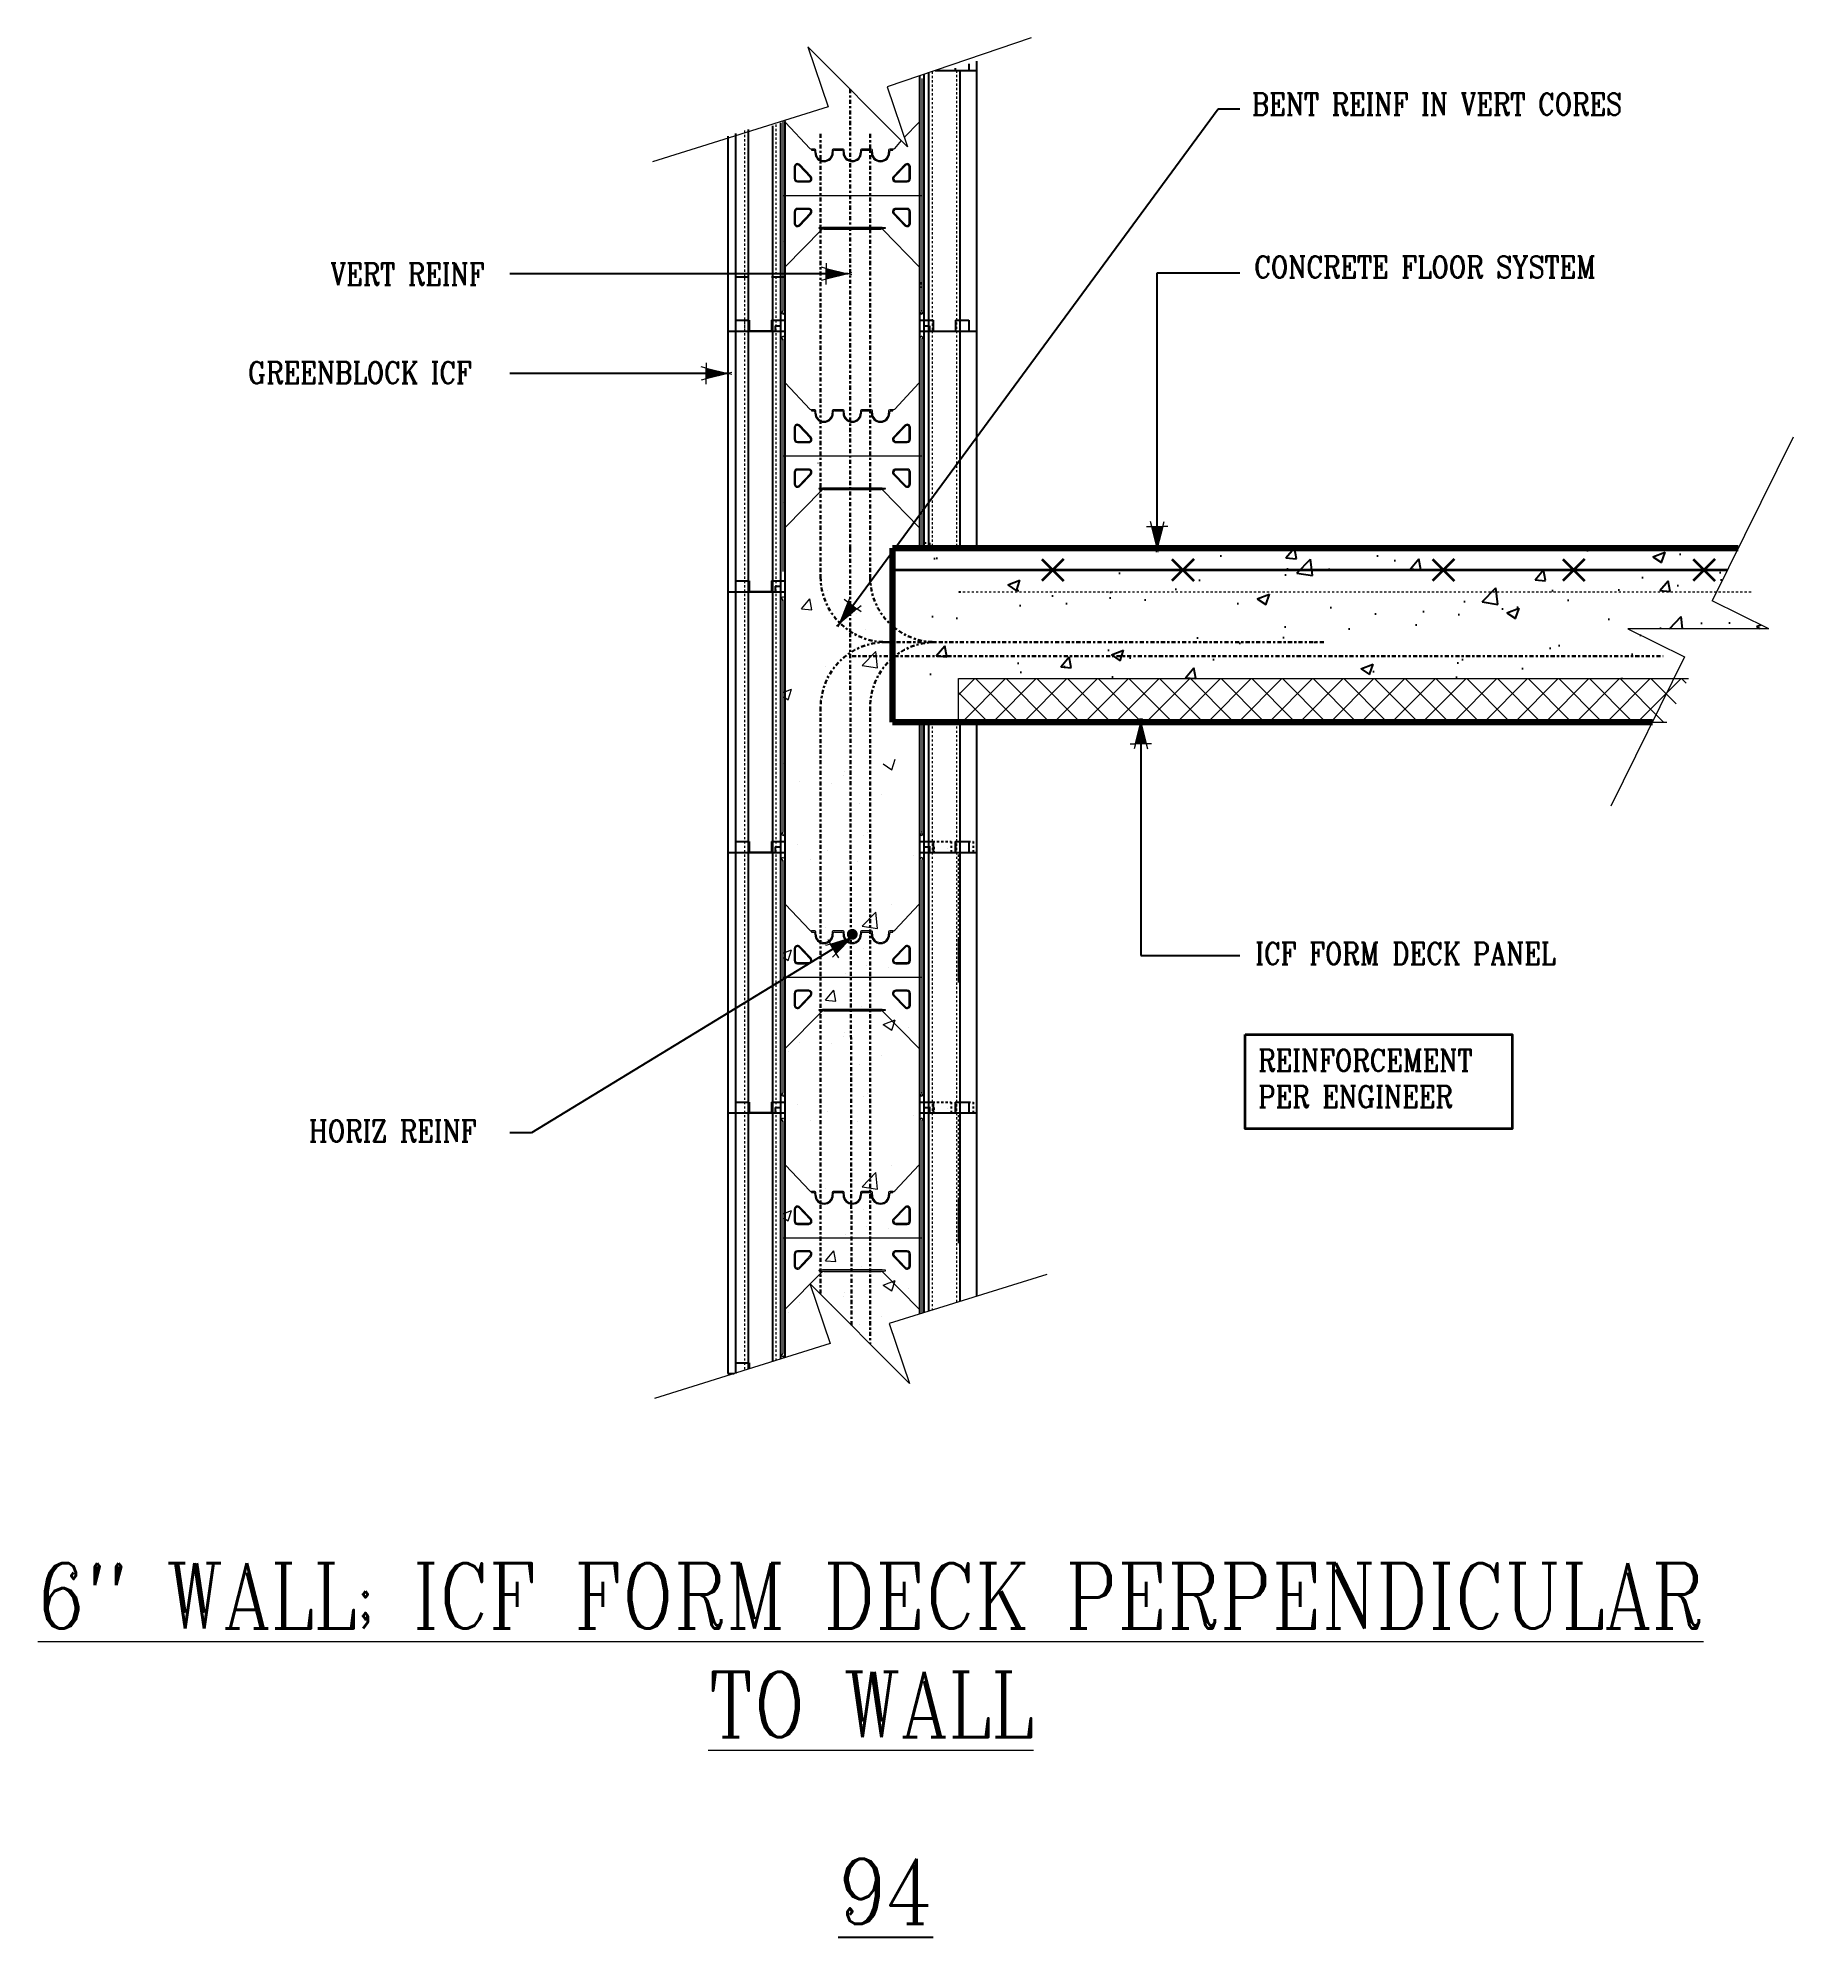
# Model space of a CAD drawing. Header units: inches. Extents: x -3.5 to 77.3, y 61.2 to 148.6.
import ezdxf

# ---------------------------------------------------------------- set-up
doc = ezdxf.new("R2010")
doc.units = ezdxf.units.IN
doc.header["$MEASUREMENT"] = 0
for name, pattern in [('CENTER', [2, 1.25, -0.25, 0.25, -0.25]), ('DASHED', [0.75, 0.5, -0.25]), ('DASHED2', [0.375, 0.25, -0.125]), ('HIDDEN', [0.375, 0.25, -0.125])]:
    doc.linetypes.add(name, pattern=pattern)
doc.layers.get('Defpoints').update_dxf_attribs({"color": 252})
for name, color, linetype, lineweight in [('A2 Hatch', 8, 'Continuous', 9), ('A4 medium', 7, 'Continuous', 35), ('DETAILS', 7, 'Continuous', 13), ('DIM', 3, 'Continuous', 13), ('GRADE', 5, 'Continuous', 100), ('REBAR', 2, 'CENTER', 30)]:
    doc.layers.add(name, color=color, linetype=linetype, lineweight=lineweight)
doc.styles.add('ARCTEXT', font='arctext.shx', dxfattribs={"width": 0.85})
doc.styles.add('RomanC', font='romanc.shx', dxfattribs={"width": 0.85, "height": 5})
doc.dimstyles.new('ARCTEXT1-4', dxfattribs={"dimtxt": 4, "dimasz": 2, "dimexe": 2, "dimexo": 2, "dimgap": 2, "dimtad": 1, "dimdec": 4, "dimzin": 3, "dimdsep": 46, "dimlunit": 4, "dimtxsty": 'ARCTEXT', "dimblk": 'ARCHTICK', "dimcen": 2, "dimaunit": 1, "dimadec": 0, "dimazin": 0, "dimtfac": 1, "dimtdec": 4, "dimtmove": 2, "dimatfit": 3, "dimldrblk": 'arrow', "dimfxl": 1, "dimtolj": 1, "dimtzin": 0, "dimarcsym": 0})

msp = doc.modelspace()

# ---------------------------------------------------------------- texts
at = {"layer": 'Defpoints', "insert": (35.53, 64.8), "char_height": 3, "width": 90.08, "attachment_point": 2, "style": 'RomanC'}
msp.add_mtext('{\\L94\\P}\\P            ', dxfattribs=at)
at = {"layer": 'DIM', "color": 3, "char_height": 1, "attachment_point": 1, "style": 'RomanC'}
for s, insert, width in [('BENT REINF IN VERT CORES', (52.398, 146.095), 22.68955), ('VERT REINF ', (9.958, 138.268), 22.68955), ('CONCRETE FLOOR SYSTEM', (52.511, 138.595), 22.68955), ('GREENBLOCK ICF', (6.166, 133.73), 22.68955), ('ICF FORM DECK PANEL', (52.563, 106.986), 22.68955), ('REINFORCEMENT PER ENGINEER', (52.695, 102.064), 13.32674), ('HORIZ REINF ', (8.965, 98.811), 22.68955)]:
    msp.add_mtext(s, dxfattribs=dict(at, insert=insert, width=width))
at = {"layer": 'DIM', "insert": (34.851, 78.407), "char_height": 3, "width": 84.88602, "attachment_point": 2, "style": 'ARCTEXT'}
msp.add_mtext('{\\Fromanc.shx|c0;\\L6" WALL; ICF FORM DECK PERPENDICULAR TO WALL}\\P\\P            ', dxfattribs=at)

# ---------------------------------------------------------------- blocks, each defined once
blk = doc.blocks.new('_ArchTick')
at = {"color": 0, "linetype": 'ByBlock', "const_width": 0.15}
blk.add_lwpolyline([(-0.5, -0.5), (0.5, 0.5)], dxfattribs=at)
blk = doc.blocks.new('arrow')
at = {"layer": 'DIM'}
blk.add_hatch(color=253, dxfattribs=at).paths.add_polyline_path([(-2, 0.5), (-2, -0.5), (0, 0)])
at = {"layer": 'DIM', "lineweight": 9}
for points in [[(-2, 0.98), (-2, 0.5), (-2.47, 0.62)], [(0.37, 0.09), (0, 0)], [(0.37, -0.09), (0, 0)], [(-2, -0.98), (-2, -0.5), (-2.47, -0.62)]]:
    blk.add_lwpolyline(points, dxfattribs=at)
at = {"layer": 'DIM', "lineweight": 15}
blk.add_lwpolyline([(0, 0), (-2, -0.5), (-2, 0.5), (0, 0)], dxfattribs=at)

# ---------------------------------------------------------------- hatches: boundary and pattern name
at = {"ltscale": 0.15}
h = msp.add_hatch(dxfattribs=at)
h.set_pattern_fill('AR-CONC', color=256, scale=0.8, style=0)
h.set_pattern_definition([(50, (-3732.0195, 817.0727), (5.7380815, -0.502017), [0.6, -6.6]), (355, (-3732.0195, 817.0727), (-1.110011, 6.017537), [0.48, -5.28]), (100.45145, (-3731.5414, 817.031), (4.628071, 5.51552), [0.5099215, -5.609137]), (46.1842, (-3732.0195, 818.673), (8.537928, -1.324152), [0.9, -9.9]), (96.63564, (-3731.308, 818.562), (7.477296, 7.792949), [0.764882, -8.413704]), (351.1842, (-3732.0195, 818.673), (7.477296, 7.792949), [0.72, -7.92]), (21, (-3731.2195, 818.2727), (4.7752564, -3.220951), [0.6, -6.6]), (326, (-3731.2195, 818.2727), (1.946523, 5.8012), [0.48, -5.28]), (71.45144, (-3730.8216, 818.004), (6.721779, 2.580249), [0.5099215, -5.609137]), (37.5, (-3732.0195, 817.0727), (0.0972788, 2.6631508), [0, -5.216, 0, -5.36, 0, -5.3]), (7.5, (-3732.0195, 817.0727), (2.1045563, 3.1552937), [0, -3.056, 0, -5.096, 0, -2.02]), (327.5, (-3733.8035, 817.0727), (4.2705795, -0.180439), [0, -2, 0, -6.24, 0, -8.28]), (317.5, (-3734.6035, 817.0727), (4.6654894, 0.80084), [0, -2.6, 0, -4.144, 0, -5.88])])
h.paths.add_polyline_path([(37.223, 125.145), (74.8, 125.145), (73.605, 122.724), (76.218, 121.434), (69.718, 121.434), (72.332, 120.144), (71.839, 119.145), (37.223, 119.145)])
at = {"layer": 'A2 Hatch', "ltscale": 0.15}
h = msp.add_hatch(dxfattribs=at)
h.set_pattern_fill('ANSI37', color=256, scale=8, style=0)
h.set_pattern_definition([(45, (-3731.346, 817.0727), (-0.70710678, 0.70710678), []), (135, (-3731.346, 817.0727), (-0.70710678, -0.70710678), [])])
h.paths.add_polyline_path([(38.897, 117.145), (38.897, 119.145), (72.512, 119.145), (71.525, 117.145)])

# ---------------------------------------------------------------- linework, layer by layer
at = {"color": 1}
for p, q in [((37.297, 146.967), (37.297, 135.145)), ((37.512, 147.04), (37.512, 135.145)), ((37.822, 147.145), (39.722, 147.145)), ((38.742, 147.246), (38.742, 147.145)), ((38.957, 147.145), (38.957, 135.145)), ((39.372, 147.458), (39.372, 147.145)), ((39.722, 147.577), (39.722, 135.145)), ((37.097, 146.899), (37.097, 135.145)), ((29.197, 144.433), (29.197, 135.145)), ((30.322, 144.603), (30.322, 135.145)), ((30.697, 144.73), (30.697, 135.145)), ((30.897, 144.798), (30.897, 135.145)), ((28.272, 144.119), (28.272, 135.145)), ((28.622, 144.238), (28.622, 135.145)), ((28.622, 137.645), (29.247, 137.645)), ((30.272, 137.645), (30.897, 137.645)), ((28.622, 135.645), (28.622, 123.145)), ((28.622, 135.645), (29.247, 135.645)), ((29.197, 135.645), (29.197, 123.145)), ((29.247, 135.645), (29.247, 135.145)), ((29.247, 135.645), (29.247, 135.145)), ((30.272, 135.645), (30.272, 135.145)), ((30.272, 135.645), (30.272, 135.145)), ((30.272, 135.645), (30.897, 135.645)), ((30.322, 135.645), (30.322, 123.145)), ((30.897, 135.645), (30.897, 135.145)), ((30.897, 135.645), (30.897, 123.145)), ((30.897, 135.645), (30.897, 135.145)), ((37.097, 135.645), (37.097, 135.145)), ((37.097, 135.645), (37.097, 125.145)), ((37.097, 135.645), (37.722, 135.645)), ((37.722, 135.645), (37.722, 135.145)), ((38.747, 135.645), (38.747, 135.145)), ((38.747, 135.645), (39.372, 135.645)), ((39.372, 135.645), (39.372, 135.145)), ((28.272, 135.145), (30.897, 135.145)), ((28.272, 135.145), (28.272, 123.145)), ((28.272, 135.145), (30.447, 135.145)), ((28.272, 135.145), (30.897, 135.145)), ((28.272, 135.145), (30.447, 135.145)), ((28.272, 135.145), (30.447, 135.145)), ((28.272, 135.145), (30.897, 135.145)), ((30.322, 135.145), (29.197, 135.145)), ((30.322, 135.145), (29.197, 135.145)), ((30.322, 135.145), (29.197, 135.145)), ((30.447, 135.395), (30.447, 135.145)), ((30.447, 135.395), (30.697, 135.395)), ((30.447, 135.395), (30.447, 135.145)), ((30.447, 135.395), (30.697, 135.395)), ((30.697, 135.395), (30.697, 123.145)), ((30.697, 135.145), (30.897, 135.145)), ((30.697, 135.145), (30.897, 135.145)), ((30.697, 135.145), (30.897, 135.145)), ((37.097, 135.145), (39.722, 135.145)), ((37.297, 135.395), (37.297, 125.145)), ((37.297, 135.395), (37.547, 135.395)), ((37.512, 135.145), (39.722, 135.145)), ((37.512, 135.145), (37.512, 125.145)), ((37.547, 135.395), (37.547, 135.145)), ((38.957, 135.145), (38.957, 125.145)), ((39.722, 135.145), (39.722, 125.145)), ((36.992, 125.145), (39.517, 125.145)), ((28.622, 123.645), (29.247, 123.645)), ((28.622, 123.645), (28.622, 111.145)), ((29.197, 123.645), (29.197, 111.145)), ((29.247, 123.645), (29.247, 123.145)), ((30.272, 123.645), (30.272, 123.145)), ((30.272, 123.645), (30.897, 123.645)), ((30.322, 123.645), (30.322, 111.145)), ((30.447, 123.395), (30.447, 123.145)), ((30.447, 123.395), (30.697, 123.395)), ((30.697, 123.395), (30.697, 111.145)), ((30.897, 123.645), (30.897, 111.145)), ((30.897, 123.645), (30.897, 123.145)), ((28.272, 123.145), (30.897, 123.145)), ((28.272, 123.145), (30.897, 123.145)), ((28.272, 123.145), (30.447, 123.145)), ((28.272, 123.145), (28.272, 111.145)), ((28.272, 123.145), (30.447, 123.145)), ((30.322, 123.145), (29.197, 123.145)), ((30.322, 123.145), (29.197, 123.145)), ((30.697, 123.145), (30.897, 123.145)), ((30.697, 123.145), (30.897, 123.145)), ((37.097, 117.145), (37.097, 111.145)), ((37.297, 117.145), (37.297, 111.145)), ((37.512, 117.145), (37.512, 111.145)), ((38.957, 117.145), (38.957, 111.145)), ((39.722, 117.145), (39.722, 111.145)), ((28.272, 111.145), (30.897, 111.145)), ((28.272, 111.145), (30.897, 111.145)), ((28.272, 111.145), (30.447, 111.145)), ((28.272, 111.145), (30.447, 111.145)), ((28.272, 111.145), (30.897, 111.145)), ((28.272, 111.145), (30.897, 111.145)), ((28.272, 111.145), (30.447, 111.145)), ((28.272, 111.145), (28.272, 99.145)), ((28.272, 111.145), (30.447, 111.145)), ((28.622, 111.645), (29.247, 111.645)), ((28.622, 111.645), (29.247, 111.645)), ((28.622, 111.645), (28.622, 99.145)), ((29.197, 111.645), (29.197, 99.145)), ((30.322, 111.145), (29.197, 111.145)), ((30.322, 111.145), (29.197, 111.145)), ((30.322, 111.145), (29.197, 111.145)), ((30.322, 111.145), (29.197, 111.145)), ((29.247, 111.645), (29.247, 111.145)), ((29.247, 111.645), (29.247, 111.145)), ((30.272, 111.645), (30.272, 111.145)), ((30.272, 111.645), (30.897, 111.645)), ((30.272, 111.645), (30.272, 111.145)), ((30.272, 111.645), (30.897, 111.645)), ((30.322, 111.645), (30.322, 99.145)), ((30.447, 111.395), (30.447, 111.145)), ((30.447, 111.395), (30.697, 111.395)), ((30.447, 111.395), (30.447, 111.145)), ((30.447, 111.395), (30.697, 111.395)), ((30.697, 111.395), (30.697, 99.145)), ((30.697, 111.145), (30.897, 111.145)), ((30.697, 111.145), (30.897, 111.145)), ((30.697, 111.145), (30.897, 111.145)), ((30.697, 111.145), (30.897, 111.145)), ((30.897, 111.645), (30.897, 111.145)), ((30.897, 111.645), (30.897, 99.145)), ((30.897, 111.645), (30.897, 111.145)), ((37.092, 111.645), (37.092, 111.145)), ((37.092, 111.645), (37.717, 111.645)), ((37.092, 111.645), (37.092, 111.145)), ((37.092, 111.145), (37.292, 111.145)), ((37.097, 111.645), (37.722, 111.645)), ((37.097, 111.645), (37.097, 111.145)), ((37.097, 111.645), (37.097, 99.145)), ((37.097, 111.645), (37.722, 111.645)), ((37.097, 111.645), (37.097, 111.145)), ((37.097, 111.145), (39.517, 111.145)), ((37.097, 111.145), (39.517, 111.145)), ((37.097, 111.145), (39.722, 111.145)), ((37.097, 111.145), (37.297, 111.145)), ((37.097, 111.145), (39.722, 111.145)), ((37.097, 111.145), (37.297, 111.145)), ((37.097, 111.145), (39.722, 111.145)), ((37.292, 111.395), (37.542, 111.395)), ((37.297, 111.645), (37.297, 111.145)), ((37.297, 111.395), (37.547, 111.395)), ((37.297, 111.395), (37.297, 99.145)), ((37.297, 111.395), (37.547, 111.395)), ((37.307, 111.145), (39.517, 111.145)), ((37.512, 111.145), (39.722, 111.145)), ((37.512, 111.145), (39.722, 111.145)), ((37.512, 111.145), (37.512, 99.145)), ((37.542, 111.395), (37.542, 111.145)), ((37.547, 111.395), (37.547, 111.145)), ((37.547, 111.395), (37.547, 111.145)), ((37.717, 111.645), (37.717, 111.145)), ((37.722, 111.645), (37.722, 111.145)), ((37.722, 111.645), (37.722, 111.145)), ((38.742, 111.645), (38.742, 111.145)), ((38.742, 111.645), (39.367, 111.645)), ((38.747, 111.645), (38.747, 111.145)), ((38.747, 111.645), (39.372, 111.645)), ((38.747, 111.645), (38.747, 111.145)), ((38.747, 111.645), (39.372, 111.645)), ((38.897, 111.145), (39.097, 111.145)), ((38.957, 111.145), (38.957, 99.145)), ((39.367, 111.645), (39.367, 111.145)), ((39.372, 111.645), (39.372, 111.145)), ((39.372, 111.645), (39.372, 111.145)), ((39.522, 111.145), (39.722, 111.145)), ((39.522, 111.145), (39.722, 111.145)), ((39.522, 111.145), (39.722, 111.145)), ((39.722, 111.145), (39.722, 99.145)), ((28.272, 99.145), (30.897, 99.145)), ((28.272, 99.145), (30.897, 99.145)), ((28.272, 99.145), (30.447, 99.145)), ((28.272, 99.145), (30.447, 99.145)), ((28.272, 99.145), (30.897, 99.145)), ((28.272, 99.145), (30.897, 99.145)), ((28.272, 99.145), (30.447, 99.145)), ((28.272, 99.145), (28.272, 87.145)), ((28.272, 99.145), (30.447, 99.145)), ((28.622, 99.645), (29.247, 99.645)), ((28.622, 99.645), (29.247, 99.645)), ((28.622, 99.645), (28.622, 87.145)), ((29.197, 99.645), (29.197, 87.345)), ((30.322, 99.145), (29.197, 99.145)), ((30.322, 99.145), (29.197, 99.145)), ((30.322, 99.145), (29.197, 99.145)), ((30.322, 99.145), (29.197, 99.145)), ((29.247, 99.645), (29.247, 99.145)), ((29.247, 99.645), (29.247, 99.145)), ((30.272, 99.645), (30.272, 99.145)), ((30.272, 99.645), (30.897, 99.645)), ((30.272, 99.645), (30.272, 99.145)), ((30.272, 99.645), (30.897, 99.645)), ((30.322, 99.645), (30.322, 87.698)), ((30.447, 99.395), (30.447, 99.145)), ((30.447, 99.395), (30.697, 99.395)), ((30.447, 99.395), (30.447, 99.145)), ((30.447, 99.395), (30.697, 99.395)), ((30.697, 99.395), (30.697, 87.815)), ((30.697, 99.145), (30.897, 99.145)), ((30.697, 99.145), (30.897, 99.145)), ((30.697, 99.145), (30.897, 99.145)), ((30.697, 99.145), (30.897, 99.145)), ((30.897, 99.645), (30.897, 99.145)), ((30.897, 99.645), (30.897, 87.877)), ((30.897, 99.645), (30.897, 99.145)), ((37.092, 99.645), (37.092, 99.145)), ((37.092, 99.645), (37.717, 99.645)), ((37.092, 99.645), (37.092, 99.145)), ((37.092, 99.145), (37.292, 99.145)), ((37.097, 99.645), (37.722, 99.645)), ((37.097, 99.645), (37.097, 99.145)), ((37.097, 99.645), (37.097, 89.885)), ((37.097, 99.645), (37.722, 99.645)), ((37.097, 99.645), (37.097, 99.145)), ((37.097, 99.145), (39.517, 99.145)), ((37.097, 99.145), (39.517, 99.145)), ((37.097, 99.145), (39.722, 99.145)), ((37.097, 99.145), (37.297, 99.145)), ((37.097, 99.145), (39.722, 99.145)), ((37.097, 99.145), (37.297, 99.145)), ((37.097, 99.145), (39.722, 99.145)), ((37.292, 99.395), (37.542, 99.395)), ((37.297, 99.645), (37.297, 99.145)), ((37.297, 99.395), (37.547, 99.395)), ((37.297, 99.395), (37.297, 89.947)), ((37.297, 99.395), (37.547, 99.395)), ((37.307, 99.145), (39.517, 99.145)), ((37.512, 99.145), (39.722, 99.145)), ((37.512, 99.145), (39.722, 99.145)), ((37.512, 99.145), (37.512, 90.013)), ((37.542, 99.395), (37.542, 99.145)), ((37.547, 99.395), (37.547, 99.145)), ((37.547, 99.395), (37.547, 99.145)), ((37.717, 99.645), (37.717, 99.145)), ((37.722, 99.645), (37.722, 99.145)), ((37.722, 99.645), (37.722, 99.145)), ((38.742, 99.645), (38.742, 99.145)), ((38.742, 99.645), (39.367, 99.645)), ((38.747, 99.645), (38.747, 99.145)), ((38.747, 99.645), (39.372, 99.645)), ((38.747, 99.645), (38.747, 99.145)), ((38.747, 99.645), (39.372, 99.645)), ((38.897, 99.145), (39.097, 99.145)), ((38.957, 99.145), (38.957, 90.461)), ((39.367, 99.645), (39.367, 99.145)), ((39.372, 99.645), (39.372, 99.145)), ((39.372, 99.645), (39.372, 99.145)), ((39.522, 99.145), (39.722, 99.145)), ((39.522, 99.145), (39.722, 99.145)), ((39.522, 99.145), (39.722, 99.145)), ((39.722, 99.145), (39.722, 90.698)), ((28.622, 87.645), (29.247, 87.645)), ((29.247, 87.645), (29.247, 87.361)), ((28.272, 87.145), (28.555, 87.145)), ((28.272, 87.145), (28.555, 87.145)), ((28.272, 87.145), (28.555, 87.145)), ((28.272, 87.145), (28.555, 87.145))]:
    msp.add_line(p, q, dxfattribs=at)
at = {"color": 1, "linetype": 'HIDDEN', "ltscale": 0.02}
for p, q in [((28.622, 137.645), (29.247, 137.645)), ((30.272, 137.645), (30.897, 137.645)), ((37.192, 137.395), (37.192, 137.145)), ((28.622, 135.645), (28.622, 135.145)), ((28.622, 135.645), (29.247, 135.645)), ((28.622, 135.645), (28.622, 135.145)), ((29.247, 135.645), (29.247, 135.145)), ((29.247, 135.645), (29.247, 135.145)), ((30.272, 135.645), (30.272, 135.145)), ((30.272, 135.645), (30.272, 135.145)), ((30.272, 135.645), (30.897, 135.645)), ((37.097, 135.645), (37.722, 135.645)), ((37.722, 135.645), (37.722, 135.145)), ((38.747, 135.645), (38.747, 135.145)), ((38.747, 135.645), (39.372, 135.645)), ((39.372, 135.645), (39.372, 135.145)), ((37.297, 135.395), (37.547, 135.395)), ((37.547, 135.395), (37.547, 135.145)), ((37.297, 125.395), (37.547, 125.395)), ((37.547, 125.395), (37.547, 125.145)), ((28.622, 123.645), (29.247, 123.645)), ((28.622, 123.645), (28.622, 123.145)), ((29.247, 123.645), (29.247, 123.145)), ((30.272, 123.645), (30.272, 123.145)), ((30.272, 123.645), (30.897, 123.645)), ((28.622, 111.645), (29.247, 111.645)), ((28.622, 111.645), (28.622, 111.145)), ((28.622, 111.645), (29.247, 111.645)), ((28.622, 111.645), (28.622, 111.145)), ((29.247, 111.645), (29.247, 111.145)), ((29.247, 111.645), (29.247, 111.145)), ((30.272, 111.645), (30.272, 111.145)), ((30.272, 111.645), (30.897, 111.645)), ((30.272, 111.645), (30.272, 111.145)), ((30.272, 111.645), (30.897, 111.645)), ((37.092, 111.645), (37.717, 111.645)), ((37.092, 111.645), (37.717, 111.645)), ((37.097, 111.645), (37.722, 111.645)), ((37.097, 111.645), (37.722, 111.645)), ((37.292, 111.395), (37.292, 111.145)), ((37.292, 111.395), (37.542, 111.395)), ((37.292, 111.395), (37.292, 111.145)), ((37.292, 111.395), (37.542, 111.395)), ((37.297, 111.645), (38.547, 111.645)), ((37.297, 111.395), (37.297, 111.145)), ((37.297, 111.395), (37.547, 111.395)), ((37.297, 111.395), (37.297, 111.145)), ((37.297, 111.395), (37.547, 111.395)), ((37.497, 111.395), (37.747, 111.395)), ((37.542, 111.395), (37.542, 111.145)), ((37.542, 111.395), (37.542, 111.145)), ((37.547, 111.395), (37.547, 111.145)), ((37.547, 111.395), (37.547, 111.145)), ((37.717, 111.645), (37.717, 111.145)), ((37.717, 111.645), (37.717, 111.145)), ((37.722, 111.645), (37.722, 111.145)), ((37.722, 111.645), (37.722, 111.145)), ((37.747, 111.395), (37.747, 111.145)), ((38.547, 111.645), (38.547, 111.145)), ((38.742, 111.645), (38.742, 111.145)), ((38.742, 111.645), (39.367, 111.645)), ((38.742, 111.645), (38.742, 111.145)), ((38.742, 111.645), (39.367, 111.645)), ((38.747, 111.645), (38.747, 111.145)), ((38.747, 111.645), (39.372, 111.645)), ((38.747, 111.645), (38.747, 111.145)), ((38.747, 111.645), (39.372, 111.645)), ((38.947, 111.645), (38.947, 111.145)), ((38.947, 111.645), (39.572, 111.645)), ((39.367, 111.645), (39.367, 111.145)), ((39.367, 111.645), (39.367, 111.145)), ((39.372, 111.645), (39.372, 111.145)), ((39.372, 111.645), (39.372, 111.145)), ((39.572, 111.645), (39.572, 111.145)), ((28.622, 99.645), (29.247, 99.645)), ((28.622, 99.645), (28.622, 99.145)), ((28.622, 99.645), (29.247, 99.645)), ((28.622, 99.645), (28.622, 99.145)), ((29.247, 99.645), (29.247, 99.145)), ((29.247, 99.645), (29.247, 99.145)), ((30.272, 99.645), (30.272, 99.145)), ((30.272, 99.645), (30.897, 99.645)), ((30.272, 99.645), (30.272, 99.145)), ((30.272, 99.645), (30.897, 99.645)), ((37.092, 99.645), (37.717, 99.645)), ((37.092, 99.645), (37.717, 99.645)), ((37.097, 99.645), (37.722, 99.645)), ((37.097, 99.645), (37.722, 99.645)), ((37.292, 99.395), (37.292, 99.145)), ((37.292, 99.395), (37.542, 99.395)), ((37.292, 99.395), (37.292, 99.145)), ((37.292, 99.395), (37.542, 99.395)), ((37.297, 99.645), (38.547, 99.645)), ((37.297, 99.395), (37.297, 99.145)), ((37.297, 99.395), (37.547, 99.395)), ((37.297, 99.395), (37.297, 99.145)), ((37.297, 99.395), (37.547, 99.395)), ((37.497, 99.395), (37.747, 99.395)), ((37.542, 99.395), (37.542, 99.145)), ((37.542, 99.395), (37.542, 99.145)), ((37.547, 99.395), (37.547, 99.145)), ((37.547, 99.395), (37.547, 99.145)), ((37.717, 99.645), (37.717, 99.145)), ((37.717, 99.645), (37.717, 99.145)), ((37.722, 99.645), (37.722, 99.145)), ((37.722, 99.645), (37.722, 99.145)), ((37.747, 99.395), (37.747, 99.145)), ((38.547, 99.645), (38.547, 99.145)), ((38.742, 99.645), (38.742, 99.145)), ((38.742, 99.645), (39.367, 99.645)), ((38.742, 99.645), (38.742, 99.145)), ((38.742, 99.645), (39.367, 99.645)), ((38.747, 99.645), (38.747, 99.145)), ((38.747, 99.645), (39.372, 99.645)), ((38.747, 99.645), (38.747, 99.145)), ((38.747, 99.645), (39.372, 99.645)), ((38.947, 99.645), (38.947, 99.145)), ((38.947, 99.645), (39.572, 99.645)), ((39.367, 99.645), (39.367, 99.145)), ((39.367, 99.645), (39.367, 99.145)), ((39.372, 99.645), (39.372, 99.145)), ((39.372, 99.645), (39.372, 99.145)), ((39.572, 99.645), (39.572, 99.145)), ((28.622, 87.645), (29.247, 87.645)), ((28.622, 87.645), (28.622, 87.145)), ((29.247, 87.645), (29.247, 87.361))]:
    msp.add_line(p, q, dxfattribs=at)
at = {"ltscale": 0.15}
for p, q in [((28.272, 135.145), (30.897, 135.145)), ((29.247, 135.145), (30.272, 135.145)), ((29.247, 135.145), (30.272, 135.145)), ((29.247, 135.145), (30.272, 135.145)), ((29.247, 123.145), (30.272, 123.145)), ((29.247, 123.145), (30.272, 123.145)), ((29.247, 111.145), (30.272, 111.145)), ((29.247, 111.145), (30.272, 111.145)), ((29.247, 111.145), (30.272, 111.145)), ((29.247, 111.145), (30.272, 111.145)), ((29.247, 99.145), (30.272, 99.145)), ((29.247, 99.145), (30.272, 99.145)), ((29.247, 99.145), (30.272, 99.145)), ((29.247, 99.145), (30.272, 99.145))]:
    msp.add_line(p, q, dxfattribs=at)
at = {"ltscale": 0.15, "const_width": 0.25}
msp.add_lwpolyline([(33.872, 107.37, 1), (34.122, 107.37, 1)], format="xyb", close=True, dxfattribs=at)
at = {"layer": 'A2 Hatch', "linetype": 'DASHED2', "ltscale": 0.15}
for p, q in [((37.672, 147.094), (37.672, 135.145)), ((38.797, 147.145), (38.797, 135.145)), ((29.037, 144.379), (29.037, 135.145)), ((30.482, 144.657), (30.482, 135.145)), ((29.037, 135.645), (29.037, 123.145)), ((30.482, 135.645), (30.482, 123.145)), ((37.672, 135.145), (37.672, 125.145)), ((38.797, 135.145), (38.797, 125.145)), ((29.037, 123.645), (29.037, 111.145)), ((30.482, 123.645), (30.482, 111.145)), ((37.672, 117.145), (37.672, 111.145)), ((38.797, 117.145), (38.797, 111.145)), ((29.037, 111.645), (29.037, 99.145)), ((30.482, 111.645), (30.482, 99.145)), ((37.672, 111.145), (37.672, 99.145)), ((38.797, 111.145), (38.797, 99.145)), ((29.037, 99.645), (29.037, 87.295)), ((30.482, 99.645), (30.482, 87.748)), ((37.672, 99.145), (37.672, 90.063)), ((38.797, 99.145), (38.797, 90.412))]:
    msp.add_line(p, q, dxfattribs=at)
at = {"layer": 'A2 Hatch', "ltscale": 0.15}
for p, q in [((31.657, 122.359), (32.043, 122.818)), ((32.135, 122.317), (32.043, 122.818)), ((32.526, 123.197), (32.526, 123.197)), ((32.838, 123.212), (32.838, 123.212)), ((31.657, 122.359), (32.135, 122.317)), ((34.213, 122.122), (34.213, 122.122)), ((34.612, 121.383), (34.612, 121.383)), ((35.786, 120.721), (35.786, 120.721)), ((34.454, 119.748), (35.078, 120.397)), ((35.166, 119.638), (35.077, 120.397)), ((30.934, 119.13), (30.934, 119.13)), ((32.756, 119.68), (32.756, 119.68)), ((34.454, 119.748), (35.166, 119.637)), ((38.897, 119.145), (72.512, 119.145)), ((38.897, 117.145), (38.897, 119.145)), ((30.838, 118.514), (31.201, 118.653)), ((30.838, 118.305), (31.038, 118.17)), ((31.038, 118.17), (31.201, 118.653)), ((38.897, 117.145), (71.51, 117.145)), ((35.814, 114.949), (35.976, 115.432)), ((33.579, 114.675), (33.579, 114.675)), ((33.647, 114.862), (33.647, 114.862)), ((35.416, 115.217), (35.814, 114.949)), ((31.576, 114.411), (31.576, 114.411)), ((33.063, 114.323), (33.063, 114.323)), ((35.334, 113.787), (35.334, 113.787)), ((34.321, 113.393), (34.321, 113.393)), ((34.71, 112.046), (34.71, 112.046)), ((31.475, 111.519), (31.475, 111.519)), ((32.526, 111.197), (32.526, 111.197)), ((32.838, 111.212), (32.838, 111.212)), ((34.504, 111.918), (34.504, 111.918)), ((38.378, 111.33), (38.378, 111.33)), ((32.055, 110.795), (32.055, 110.795)), ((34.223, 110.73), (34.223, 110.73)), ((36.796, 111.016), (36.796, 111.016)), ((36.796, 111.016), (36.796, 111.016)), ((35.786, 108.721), (35.786, 108.721)), ((32.756, 107.68), (32.756, 107.68)), ((34.454, 107.748), (35.078, 108.397)), ((34.454, 107.748), (35.166, 107.637)), ((35.166, 107.638), (35.077, 108.397)), ((30.934, 107.13), (30.934, 107.13)), ((34.515, 106.719), (34.515, 106.719)), ((35.205, 106.95), (35.205, 106.95)), ((38.897, 105.145), (38.897, 107.145)), ((30.838, 106.514), (31.201, 106.653)), ((30.838, 106.305), (31.038, 106.17)), ((31.038, 106.17), (31.201, 106.653)), ((34.673, 105.923), (34.673, 105.923)), ((35.684, 105.83), (35.684, 105.83)), ((33.681, 105.566), (33.681, 105.566)), ((32.767, 104.341), (33.153, 104.801)), ((32.767, 104.341), (33.245, 104.299)), ((33.245, 104.299), (33.153, 104.801)), ((34.418, 104.056), (34.418, 104.056)), ((35.416, 103.217), (35.976, 103.432)), ((35.416, 103.217), (35.814, 102.949)), ((35.814, 102.949), (35.976, 103.432)), ((31.576, 102.411), (31.576, 102.411)), ((33.063, 102.323), (33.063, 102.323)), ((33.579, 102.675), (33.579, 102.675)), ((33.647, 102.862), (33.647, 102.862)), ((36.609, 103.073), (36.609, 103.073)), ((31.063, 101.968), (31.063, 101.968)), ((35.334, 101.787), (35.334, 101.787)), ((34.321, 101.393), (34.321, 101.393)), ((34.504, 99.918), (34.504, 99.918)), ((34.71, 100.046), (34.71, 100.046)), ((31.475, 99.519), (31.475, 99.519)), ((32.526, 99.197), (32.526, 99.197)), ((32.838, 99.212), (32.838, 99.212)), ((36.796, 99.016), (36.796, 99.016)), ((36.796, 99.016), (36.796, 99.016)), ((38.378, 99.33), (38.378, 99.33)), ((32.055, 98.795), (32.055, 98.795)), ((34.223, 98.73), (34.223, 98.73)), ((34.454, 95.748), (35.078, 96.397)), ((35.166, 95.638), (35.077, 96.397)), ((35.786, 96.721), (35.786, 96.721)), ((32.756, 95.68), (32.756, 95.68)), ((34.454, 95.748), (35.166, 95.637)), ((30.838, 94.514), (31.201, 94.653)), ((30.934, 95.13), (30.934, 95.13)), ((31.038, 94.17), (31.201, 94.653)), ((34.515, 94.719), (34.515, 94.719)), ((35.205, 94.95), (35.205, 94.95)), ((38.897, 93.145), (38.897, 95.145)), ((30.838, 94.305), (31.038, 94.17)), ((33.681, 93.566), (33.681, 93.566)), ((34.673, 93.923), (34.673, 93.923)), ((35.684, 93.83), (35.684, 93.83)), ((32.767, 92.341), (33.153, 92.801)), ((33.245, 92.299), (33.153, 92.801)), ((32.767, 92.341), (33.245, 92.299)), ((34.418, 92.056), (34.418, 92.056)), ((35.416, 91.217), (35.976, 91.432)), ((35.416, 91.217), (35.814, 90.949)), ((35.814, 90.949), (35.976, 91.432)), ((36.609, 91.073), (36.609, 91.073)), ((31.576, 90.411), (31.576, 90.411)), ((33.063, 90.323), (33.063, 90.323)), ((33.579, 90.675), (33.579, 90.675)), ((33.647, 90.862), (33.647, 90.862)), ((31.063, 89.968), (31.063, 89.968)), ((34.321, 89.393), (34.321, 89.393)), ((35.334, 89.787), (35.334, 89.787))]:
    msp.add_line(p, q, dxfattribs=at)
at = {"layer": 'A2 Hatch', "linetype": 'DASHED', "ltscale": 0.15}
for p, q in [((38.897, 123.145), (75.473, 123.145)), ((38.897, 107.145), (38.897, 111.145)), ((38.897, 95.145), (38.897, 99.145))]:
    msp.add_line(p, q, dxfattribs=at)
at = {"layer": 'A4 medium', "ltscale": 0.15}
for p, q in [((42.723, 124.645), (43.723, 123.645)), ((43.723, 124.645), (42.723, 123.645)), ((48.723, 124.645), (49.723, 123.645)), ((49.723, 124.645), (48.723, 123.645)), ((60.723, 124.645), (61.723, 123.645)), ((61.723, 124.645), (60.723, 123.645)), ((66.723, 124.645), (67.723, 123.645)), ((67.723, 124.645), (66.723, 123.645)), ((72.723, 124.645), (73.723, 123.645)), ((73.723, 124.645), (72.723, 123.645)), ((43.223, 124.145), (35.778, 124.145)), ((49.223, 124.145), (43.223, 124.145)), ((43.223, 124.145), (43.223, 124.145)), ((55.223, 124.145), (49.223, 124.145)), ((49.223, 124.145), (49.223, 124.145)), ((61.223, 124.145), (55.223, 124.145)), ((67.223, 124.145), (61.223, 124.145)), ((61.223, 124.145), (61.223, 124.145)), ((73.223, 124.145), (67.223, 124.145)), ((67.223, 124.145), (67.223, 124.145)), ((74.306, 124.145), (73.223, 124.145)), ((73.223, 124.145), (73.223, 124.145))]:
    msp.add_line(p, q, dxfattribs=at)
msp.add_lwpolyline([(52.097, 102.75), (64.392, 102.75), (64.392, 98.408), (52.097, 98.408)], close=True, dxfattribs=at)
at = {"layer": 'DETAILS', "color": 6, "lineweight": 20}
for p, q in [((37.097, 144.815), (37.097, 146.866)), ((37.197, 146.77), (37.197, 136.072)), ((30.797, 144.798), (30.797, 136.072)), ((30.897, 144.831), (30.897, 144.815)), ((30.897, 144.815), (30.897, 138.053)), ((30.925, 144.746), (32.042, 143.555)), ((36.395, 144.074), (37.069, 144.746)), ((37.097, 138.053), (37.097, 144.815)), ((32.114, 143.525), (32.122, 143.525)), ((32.272, 143.525), (32.114, 143.525)), ((32.122, 143.525), (32.122, 143.475)), ((32.122, 143.475), (32.222, 143.475)), ((32.272, 143.425), (32.272, 143.37)), ((32.322, 143.37), (32.322, 143.475)), ((33.072, 143.475), (33.072, 143.37)), ((33.572, 143.525), (33.122, 143.525)), ((33.122, 143.37), (33.122, 143.425)), ((33.172, 143.475), (33.522, 143.475)), ((33.572, 143.425), (33.572, 143.37)), ((33.622, 143.37), (33.622, 143.475)), ((34.372, 143.475), (34.372, 143.37)), ((34.872, 143.525), (34.422, 143.525)), ((34.422, 143.37), (34.422, 143.425)), ((34.472, 143.475), (34.822, 143.475)), ((34.872, 143.425), (34.872, 143.37)), ((34.922, 143.37), (34.922, 143.475)), ((35.672, 143.475), (35.672, 143.37)), ((35.879, 143.525), (35.722, 143.525)), ((35.722, 143.37), (35.722, 143.425)), ((35.772, 143.475), (35.872, 143.475)), ((35.872, 143.475), (35.872, 143.525)), ((35.872, 143.525), (35.879, 143.525)), ((35.951, 143.555), (36.261, 143.918)), ((31.322, 142.706), (31.322, 142.165)), ((31.372, 142.706), (31.372, 142.165)), ((32.063, 142.234), (31.544, 142.775)), ((32.099, 142.269), (31.58, 142.81)), ((36.414, 142.81), (35.894, 142.269)), ((36.45, 142.775), (35.93, 142.234)), ((36.622, 142.165), (36.622, 142.706)), ((36.672, 142.165), (36.672, 142.706)), ((31.472, 142.065), (31.991, 142.065)), ((31.472, 142.015), (31.991, 142.015)), ((36.002, 142.065), (36.522, 142.065)), ((36.002, 142.015), (36.522, 142.015)), ((30.797, 141.395), (37.197, 141.395)), ((31.991, 140.795), (31.472, 140.795)), ((36.522, 140.795), (36.002, 140.795)), ((31.322, 140.645), (31.322, 140.104)), ((31.372, 140.645), (31.372, 140.104)), ((31.991, 140.745), (31.472, 140.745)), ((31.544, 140.034), (32.063, 140.575)), ((31.58, 140), (32.099, 140.541)), ((32.627, 139.915), (32.47, 139.9)), ((33.997, 139.915), (32.627, 139.915)), ((35.367, 139.915), (33.997, 139.915)), ((35.523, 139.9), (35.367, 139.915)), ((35.894, 140.541), (36.414, 140)), ((35.93, 140.575), (36.45, 140.034)), ((36.522, 140.745), (36.002, 140.745)), ((36.622, 140.104), (36.622, 140.645)), ((36.672, 140.104), (36.672, 140.645)), ((30.926, 138.124), (32.578, 139.801)), ((32.47, 139.88), (32.627, 139.865)), ((32.627, 139.865), (33.997, 139.865)), ((32.684, 139.845), (33.997, 139.845)), ((33.997, 139.865), (35.367, 139.865)), ((33.997, 139.845), (35.31, 139.845)), ((35.367, 139.865), (35.523, 139.88)), ((35.416, 139.801), (37.067, 138.124)), ((30.897, 136.045), (30.897, 138.053)), ((37.097, 138.053), (37.097, 136.045)), ((30.79, 136.047), (30.744, 135.968)), ((30.744, 135.968), (30.831, 135.918)), ((30.797, 136.109), (30.797, 136.072)), ((30.831, 135.918), (30.89, 136.02)), ((37.103, 136.02), (37.163, 135.918)), ((37.163, 135.918), (37.249, 135.968)), ((37.197, 136.072), (37.197, 136.109)), ((37.249, 135.968), (37.203, 136.047)), ((30.744, 134.872), (30.831, 134.922)), ((30.744, 134.872), (30.831, 134.922)), ((30.79, 134.792), (30.744, 134.872)), ((30.79, 134.792), (30.744, 134.872)), ((30.797, 134.77), (30.797, 124.072)), ((30.797, 134.731), (30.797, 134.767)), ((30.797, 134.731), (30.797, 134.767)), ((30.831, 134.922), (30.89, 134.819)), ((30.831, 134.922), (30.89, 134.819)), ((30.897, 134.794), (30.897, 132.815)), ((37.097, 132.815), (37.097, 134.794)), ((37.103, 134.819), (37.163, 134.922)), ((37.163, 134.922), (37.249, 134.872)), ((37.197, 134.77), (37.197, 125.145)), ((37.197, 134.767), (37.197, 134.731)), ((37.249, 134.872), (37.203, 134.792)), ((30.897, 132.815), (30.897, 126.053)), ((30.925, 132.746), (32.042, 131.555)), ((35.951, 131.555), (37.069, 132.746)), ((37.097, 126.053), (37.097, 132.815)), ((32.114, 131.525), (32.122, 131.525)), ((32.272, 131.525), (32.114, 131.525)), ((32.122, 131.525), (32.122, 131.475)), ((32.122, 131.475), (32.222, 131.475)), ((32.272, 131.425), (32.272, 131.37)), ((32.322, 131.37), (32.322, 131.475)), ((33.072, 131.475), (33.072, 131.37)), ((33.572, 131.525), (33.122, 131.525)), ((33.122, 131.37), (33.122, 131.425)), ((33.172, 131.475), (33.522, 131.475)), ((33.572, 131.425), (33.572, 131.37)), ((33.622, 131.37), (33.622, 131.475)), ((34.372, 131.475), (34.372, 131.37)), ((34.872, 131.525), (34.422, 131.525)), ((34.422, 131.37), (34.422, 131.425)), ((34.472, 131.475), (34.822, 131.475)), ((34.872, 131.425), (34.872, 131.37)), ((34.922, 131.37), (34.922, 131.475)), ((35.672, 131.475), (35.672, 131.37)), ((35.879, 131.525), (35.722, 131.525)), ((35.722, 131.37), (35.722, 131.425)), ((35.772, 131.475), (35.872, 131.475)), ((35.872, 131.475), (35.872, 131.525)), ((35.872, 131.525), (35.879, 131.525)), ((31.322, 130.706), (31.322, 130.165)), ((31.372, 130.706), (31.372, 130.165)), ((32.063, 130.234), (31.544, 130.775)), ((32.099, 130.269), (31.58, 130.81)), ((36.414, 130.81), (35.894, 130.269)), ((36.45, 130.775), (35.93, 130.234)), ((36.622, 130.165), (36.622, 130.706)), ((36.672, 130.165), (36.672, 130.706)), ((31.472, 130.065), (31.991, 130.065)), ((31.472, 130.015), (31.991, 130.015)), ((36.002, 130.065), (36.522, 130.065)), ((36.002, 130.015), (36.522, 130.015)), ((30.797, 129.395), (37.197, 129.395)), ((31.322, 128.645), (31.322, 128.104)), ((31.372, 128.645), (31.372, 128.104)), ((31.991, 128.795), (31.472, 128.795)), ((31.991, 128.745), (31.472, 128.745)), ((31.544, 128.034), (32.063, 128.575)), ((35.93, 128.575), (36.45, 128.034)), ((36.522, 128.795), (36.002, 128.795)), ((36.522, 128.745), (36.002, 128.745)), ((36.622, 128.104), (36.622, 128.645)), ((36.672, 128.104), (36.672, 128.645)), ((30.926, 126.124), (32.578, 127.801)), ((31.58, 128), (32.099, 128.541)), ((32.627, 127.915), (32.47, 127.9)), ((32.47, 127.88), (32.627, 127.865)), ((33.997, 127.915), (32.627, 127.915)), ((32.627, 127.865), (33.997, 127.865)), ((32.684, 127.845), (33.997, 127.845)), ((35.367, 127.915), (33.997, 127.915)), ((33.997, 127.865), (35.367, 127.865)), ((33.997, 127.845), (35.31, 127.845)), ((35.523, 127.9), (35.367, 127.915)), ((35.367, 127.865), (35.523, 127.88)), ((35.416, 127.801), (37.067, 126.124)), ((35.894, 128.541), (36.414, 128)), ((30.897, 125.145), (30.897, 126.053)), ((37.097, 126.053), (37.097, 125.145)), ((30.744, 122.872), (30.831, 122.922)), ((30.79, 122.792), (30.744, 122.872)), ((30.797, 122.77), (30.797, 112.072)), ((30.797, 122.731), (30.797, 122.767)), ((30.831, 122.922), (30.89, 122.819)), ((30.897, 122.794), (30.897, 120.815)), ((30.897, 120.815), (30.897, 114.053)), ((37.097, 114.053), (37.097, 117.145)), ((37.197, 117.145), (37.197, 112.072)), ((30.897, 112.045), (30.897, 114.053)), ((37.097, 114.053), (37.097, 112.045)), ((30.79, 112.047), (30.744, 111.968)), ((30.79, 112.047), (30.744, 111.968)), ((30.744, 111.968), (30.831, 111.918)), ((30.744, 111.968), (30.831, 111.918)), ((30.797, 112.109), (30.797, 112.072)), ((30.797, 112.109), (30.797, 112.072)), ((30.831, 111.918), (30.89, 112.02)), ((30.831, 111.918), (30.89, 112.02)), ((37.103, 112.02), (37.163, 111.918)), ((37.103, 112.02), (37.163, 111.918)), ((37.163, 111.918), (37.249, 111.968)), ((37.163, 111.918), (37.249, 111.968)), ((37.197, 112.072), (37.197, 112.109)), ((37.197, 112.072), (37.197, 112.109)), ((37.249, 111.968), (37.203, 112.047)), ((37.249, 111.968), (37.203, 112.047)), ((30.744, 110.872), (30.831, 110.922)), ((30.744, 110.872), (30.831, 110.922)), ((30.79, 110.792), (30.744, 110.872)), ((30.79, 110.792), (30.744, 110.872)), ((30.797, 110.77), (30.797, 100.072)), ((30.797, 110.731), (30.797, 110.767)), ((30.797, 110.731), (30.797, 110.767)), ((30.831, 110.922), (30.89, 110.819)), ((30.831, 110.922), (30.89, 110.819)), ((30.897, 110.794), (30.897, 108.815)), ((37.097, 108.815), (37.097, 110.794)), ((37.103, 110.819), (37.163, 110.922)), ((37.163, 110.922), (37.249, 110.872)), ((37.197, 110.77), (37.197, 100.072)), ((37.197, 110.767), (37.197, 110.731)), ((37.249, 110.872), (37.203, 110.792)), ((30.897, 108.815), (30.897, 102.053)), ((30.925, 108.746), (32.042, 107.555)), ((35.951, 107.555), (37.069, 108.746)), ((37.097, 102.053), (37.097, 108.815)), ((31.322, 106.706), (31.322, 106.165)), ((31.372, 106.706), (31.372, 106.165)), ((32.063, 106.234), (31.544, 106.775)), ((32.099, 106.269), (31.58, 106.81)), ((32.114, 107.525), (32.122, 107.525)), ((32.272, 107.525), (32.114, 107.525)), ((32.122, 107.525), (32.122, 107.475)), ((32.122, 107.475), (32.222, 107.475)), ((32.272, 107.425), (32.272, 107.37)), ((32.322, 107.37), (32.322, 107.475)), ((33.072, 107.475), (33.072, 107.37)), ((33.572, 107.525), (33.122, 107.525)), ((33.122, 107.37), (33.122, 107.425)), ((33.172, 107.475), (33.522, 107.475)), ((33.572, 107.425), (33.572, 107.37)), ((33.622, 107.37), (33.622, 107.475)), ((34.372, 107.475), (34.372, 107.37)), ((34.872, 107.525), (34.422, 107.525)), ((34.422, 107.37), (34.422, 107.425)), ((34.472, 107.475), (34.822, 107.475)), ((34.872, 107.425), (34.872, 107.37)), ((34.922, 107.37), (34.922, 107.475)), ((35.672, 107.475), (35.672, 107.37)), ((35.879, 107.525), (35.722, 107.525)), ((35.722, 107.37), (35.722, 107.425)), ((35.772, 107.475), (35.872, 107.475)), ((35.872, 107.475), (35.872, 107.525)), ((35.872, 107.525), (35.879, 107.525)), ((36.414, 106.81), (35.894, 106.269)), ((36.45, 106.775), (35.93, 106.234)), ((36.622, 106.165), (36.622, 106.706)), ((36.672, 106.165), (36.672, 106.706)), ((31.472, 106.065), (31.991, 106.065)), ((31.472, 106.015), (31.991, 106.015)), ((36.002, 106.065), (36.522, 106.065)), ((36.002, 106.015), (36.522, 106.015)), ((30.797, 105.395), (37.197, 105.395)), ((31.322, 104.645), (31.322, 104.104)), ((31.372, 104.645), (31.372, 104.104)), ((31.991, 104.795), (31.472, 104.795)), ((31.991, 104.745), (31.472, 104.745)), ((31.544, 104.034), (32.063, 104.575)), ((31.58, 104), (32.099, 104.541)), ((35.894, 104.541), (36.414, 104)), ((35.93, 104.575), (36.45, 104.034)), ((36.522, 104.795), (36.002, 104.795)), ((36.522, 104.745), (36.002, 104.745)), ((36.622, 104.104), (36.622, 104.645)), ((36.672, 104.104), (36.672, 104.645)), ((30.926, 102.124), (32.578, 103.801)), ((32.627, 103.915), (32.47, 103.9)), ((32.47, 103.88), (32.627, 103.865)), ((33.997, 103.915), (32.627, 103.915)), ((32.627, 103.865), (33.997, 103.865)), ((32.684, 103.845), (33.997, 103.845)), ((35.367, 103.915), (33.997, 103.915)), ((33.997, 103.865), (35.367, 103.865)), ((33.997, 103.845), (35.31, 103.845)), ((35.523, 103.9), (35.367, 103.915)), ((35.367, 103.865), (35.523, 103.88)), ((35.416, 103.801), (37.067, 102.124)), ((30.897, 100.045), (30.897, 102.053)), ((37.097, 102.053), (37.097, 100.045)), ((30.79, 100.047), (30.744, 99.968)), ((30.79, 100.047), (30.744, 99.968)), ((30.744, 99.968), (30.831, 99.918)), ((30.744, 99.968), (30.831, 99.918)), ((30.797, 100.109), (30.797, 100.072)), ((30.797, 100.109), (30.797, 100.072)), ((30.831, 99.918), (30.89, 100.02)), ((30.831, 99.918), (30.89, 100.02)), ((37.103, 100.02), (37.163, 99.918)), ((37.103, 100.02), (37.163, 99.918)), ((37.163, 99.918), (37.249, 99.968)), ((37.163, 99.918), (37.249, 99.968)), ((37.197, 100.072), (37.197, 100.109)), ((37.197, 100.072), (37.197, 100.109)), ((37.249, 99.968), (37.203, 100.047)), ((37.249, 99.968), (37.203, 100.047)), ((30.744, 98.872), (30.831, 98.922)), ((30.744, 98.872), (30.831, 98.922)), ((30.79, 98.792), (30.744, 98.872)), ((30.79, 98.792), (30.744, 98.872)), ((30.831, 98.922), (30.89, 98.819)), ((30.831, 98.922), (30.89, 98.819)), ((37.103, 98.819), (37.163, 98.922)), ((37.163, 98.922), (37.249, 98.872)), ((37.249, 98.872), (37.203, 98.792)), ((30.797, 98.77), (30.797, 88.072)), ((30.797, 98.731), (30.797, 98.767)), ((30.797, 98.731), (30.797, 98.767)), ((30.897, 98.794), (30.897, 96.815)), ((37.097, 96.815), (37.097, 98.794)), ((37.197, 98.77), (37.197, 89.916)), ((37.197, 98.767), (37.197, 98.731)), ((30.897, 96.815), (30.897, 90.053)), ((30.925, 96.746), (32.042, 95.555)), ((35.951, 95.555), (37.069, 96.746)), ((37.097, 90.053), (37.097, 96.815)), ((32.114, 95.525), (32.122, 95.525)), ((32.272, 95.525), (32.114, 95.525)), ((32.122, 95.525), (32.122, 95.475)), ((32.122, 95.475), (32.222, 95.475)), ((32.272, 95.425), (32.272, 95.37)), ((32.322, 95.37), (32.322, 95.475)), ((33.072, 95.475), (33.072, 95.37)), ((33.572, 95.525), (33.122, 95.525)), ((33.122, 95.37), (33.122, 95.425)), ((33.172, 95.475), (33.522, 95.475)), ((33.572, 95.425), (33.572, 95.37)), ((33.622, 95.37), (33.622, 95.475)), ((34.372, 95.475), (34.372, 95.37)), ((34.872, 95.525), (34.422, 95.525)), ((34.422, 95.37), (34.422, 95.425)), ((34.472, 95.475), (34.822, 95.475)), ((34.872, 95.425), (34.872, 95.37)), ((34.922, 95.37), (34.922, 95.475)), ((35.672, 95.475), (35.672, 95.37)), ((35.879, 95.525), (35.722, 95.525)), ((35.722, 95.37), (35.722, 95.425)), ((35.772, 95.475), (35.872, 95.475)), ((35.872, 95.475), (35.872, 95.525)), ((35.872, 95.525), (35.879, 95.525)), ((31.322, 94.706), (31.322, 94.165)), ((31.372, 94.706), (31.372, 94.165)), ((32.063, 94.234), (31.544, 94.775)), ((32.099, 94.269), (31.58, 94.81)), ((36.414, 94.81), (35.894, 94.269)), ((36.45, 94.775), (35.93, 94.234)), ((36.622, 94.165), (36.622, 94.706)), ((36.672, 94.165), (36.672, 94.706)), ((31.472, 94.065), (31.991, 94.065)), ((31.472, 94.015), (31.991, 94.015)), ((36.002, 94.065), (36.522, 94.065)), ((36.002, 94.015), (36.522, 94.015)), ((30.797, 93.395), (37.197, 93.395)), ((31.991, 92.795), (31.472, 92.795)), ((31.991, 92.745), (31.472, 92.745)), ((36.522, 92.795), (36.002, 92.795)), ((36.522, 92.745), (36.002, 92.745)), ((31.322, 92.645), (31.322, 92.104)), ((31.372, 92.645), (31.372, 92.104)), ((31.544, 92.034), (32.063, 92.575)), ((31.58, 92), (32.099, 92.541)), ((32.627, 91.915), (32.47, 91.9)), ((32.47, 91.88), (32.627, 91.865)), ((33.997, 91.915), (32.627, 91.915)), ((32.627, 91.865), (33.997, 91.865)), ((32.684, 91.845), (33.997, 91.845)), ((35.367, 91.915), (33.997, 91.915)), ((33.997, 91.865), (35.367, 91.865)), ((33.997, 91.845), (35.31, 91.845)), ((35.523, 91.9), (35.367, 91.915)), ((35.367, 91.865), (35.523, 91.88)), ((35.894, 92.541), (36.414, 92)), ((35.93, 92.575), (36.45, 92.034)), ((36.622, 92.104), (36.622, 92.645)), ((36.672, 92.104), (36.672, 92.645)), ((30.926, 90.124), (32.578, 91.801)), ((35.416, 91.801), (37.067, 90.124)), ((30.897, 88.045), (30.897, 90.053)), ((37.097, 90.053), (37.097, 89.885)), ((30.79, 88.047), (30.744, 87.968)), ((30.79, 88.047), (30.744, 87.968)), ((30.744, 87.968), (30.831, 87.918)), ((30.744, 87.968), (30.831, 87.918)), ((30.797, 88.109), (30.797, 88.072)), ((30.797, 88.109), (30.797, 88.072)), ((30.831, 87.918), (30.89, 88.02)), ((30.831, 87.918), (30.89, 88.02))]:
    msp.add_line(p, q, dxfattribs=at)
msp.add_lwpolyline([(32.431, 129.07), (32.418, 129.07)], close=True, dxfattribs=at)
for centre, radius, start, end in [((30.997, 144.815), 0.1, 180, 223.83086), ((36.997, 144.815), 0.1, 316.16914, 360), ((32.114, 143.625), 0.1, 223.83086, 270), ((32.222, 143.425), 0.05, 360, 90), ((32.272, 143.475), 0.05, 0, 90), ((33.122, 143.475), 0.05, 90, 180), ((33.172, 143.425), 0.05, 90, 180), ((33.522, 143.425), 0.05, 360, 90), ((33.572, 143.475), 0.05, 0, 90), ((34.422, 143.475), 0.05, 90, 180), ((34.472, 143.425), 0.05, 90, 180), ((34.822, 143.425), 0.05, 0, 90), ((34.872, 143.475), 0.05, 0, 90), ((35.722, 143.475), 0.05, 90, 180), ((35.772, 143.425), 0.05, 90, 180), ((35.879, 143.625), 0.1, 270, 316.16914), ((31.472, 142.706), 0.15, 43.83086, 180), ((31.472, 142.706), 0.1, 43.83086, 180), ((32.697, 143.37), 0.425, 180, 360), ((32.697, 143.37), 0.375, 180, 0), ((33.997, 143.37), 0.425, 180, 270), ((33.997, 143.37), 0.375, 180, 270), ((33.997, 143.37), 0.425, 270, 0), ((33.997, 143.37), 0.375, 270, 0), ((35.297, 143.37), 0.425, 180, 0), ((35.297, 143.37), 0.375, 180, 0), ((36.522, 142.706), 0.15, 0, 136.16914), ((36.522, 142.706), 0.1, 0, 136.16914), ((31.472, 142.165), 0.15, 180, 270), ((31.472, 142.165), 0.1, 180, 270), ((31.991, 142.165), 0.15, 270, 43.83086), ((31.991, 142.165), 0.1, 270, 43.83086), ((36.002, 142.165), 0.15, 136.16914, 270), ((36.002, 142.165), 0.1, 136.16914, 270), ((36.522, 142.165), 0.15, 270, 0), ((36.522, 142.165), 0.1, 270, 360), ((31.472, 140.645), 0.15, 90, 180), ((31.991, 140.645), 0.15, 316.16914, 90), ((36.002, 140.645), 0.15, 90, 223.83086), ((36.522, 140.645), 0.15, 360, 90), ((31.472, 140.104), 0.15, 180, 316.16914), ((31.472, 140.645), 0.1, 90, 180), ((31.472, 140.104), 0.1, 180, 316.16914), ((31.991, 140.645), 0.1, 316.16914, 90), ((36.002, 140.645), 0.1, 90, 223.83086), ((36.522, 140.104), 0.15, 223.83086, 360), ((36.522, 140.104), 0.1, 223.83086, 0), ((36.522, 140.645), 0.1, 0, 90), ((30.897, 139.308), 0.1, 180, 209.74488), ((32.472, 139.89), 0.01, 97.40989, 262.59011), ((32.684, 139.695), 0.15, 90, 135), ((35.31, 139.695), 0.15, 45, 90), ((35.522, 139.89), 0.01, 277.40989, 82.59011), ((30.997, 138.053), 0.1, 135, 180), ((36.997, 138.053), 0.1, 360, 45), ((30.747, 136.072), 0.05, 330, 360), ((30.847, 136.045), 0.05, 330, 360), ((37.147, 136.045), 0.05, 180, 210), ((37.247, 136.072), 0.05, 180, 210), ((30.747, 134.767), 0.05, 0, 30), ((30.747, 134.767), 0.05, 0, 30), ((30.847, 134.794), 0.05, 0, 30), ((30.847, 134.794), 0.05, 0, 30), ((37.147, 134.794), 0.05, 150, 180), ((37.247, 134.767), 0.05, 150, 180), ((30.997, 132.815), 0.1, 180, 223.83086), ((36.997, 132.815), 0.1, 316.16914, 360), ((32.114, 131.625), 0.1, 223.83086, 270), ((32.222, 131.425), 0.05, 360, 90), ((32.272, 131.475), 0.05, 0, 90), ((32.697, 131.37), 0.425, 180, 360), ((32.697, 131.37), 0.375, 180, 0), ((33.122, 131.475), 0.05, 90, 180), ((33.172, 131.425), 0.05, 90, 180), ((33.522, 131.425), 0.05, 360, 90), ((33.572, 131.475), 0.05, 0, 90), ((33.997, 131.37), 0.425, 180, 270), ((33.997, 131.37), 0.375, 180, 270), ((33.997, 131.37), 0.425, 270, 0), ((33.997, 131.37), 0.375, 270, 0), ((34.422, 131.475), 0.05, 90, 180), ((34.472, 131.425), 0.05, 90, 180), ((34.822, 131.425), 0.05, 0, 90), ((34.872, 131.475), 0.05, 0, 90), ((35.297, 131.37), 0.425, 180, 0), ((35.297, 131.37), 0.375, 180, 0), ((35.722, 131.475), 0.05, 90, 180), ((35.772, 131.425), 0.05, 90, 180), ((35.879, 131.625), 0.1, 270, 316.16914), ((31.472, 130.706), 0.15, 43.83086, 180), ((31.472, 130.706), 0.1, 43.83086, 180), ((36.522, 130.706), 0.15, 0, 136.16914), ((36.522, 130.706), 0.1, 0, 136.16914), ((31.472, 130.165), 0.15, 180, 270), ((31.472, 130.165), 0.1, 180, 270), ((31.991, 130.165), 0.15, 270, 43.83086), ((31.991, 130.165), 0.1, 270, 43.83086), ((36.002, 130.165), 0.15, 136.16914, 270), ((36.002, 130.165), 0.1, 136.16914, 270), ((36.522, 130.165), 0.15, 270, 0), ((36.522, 130.165), 0.1, 270, 360), ((31.472, 128.645), 0.15, 90, 180), ((31.472, 128.645), 0.1, 90, 180), ((31.991, 128.645), 0.15, 316.16914, 90), ((31.991, 128.645), 0.1, 316.16914, 90), ((36.002, 128.645), 0.15, 90, 223.83086), ((36.002, 128.645), 0.1, 90, 223.83086), ((36.522, 128.645), 0.15, 360, 90), ((36.522, 128.645), 0.1, 0, 90), ((31.472, 128.104), 0.15, 180, 316.16914), ((31.472, 128.104), 0.1, 180, 316.16914), ((32.472, 127.89), 0.01, 97.40989, 262.59011), ((32.684, 127.695), 0.15, 90, 135), ((35.31, 127.695), 0.15, 45, 90), ((35.522, 127.89), 0.01, 277.40989, 82.59011), ((36.522, 128.104), 0.15, 223.83086, 360), ((36.522, 128.104), 0.1, 223.83086, 0), ((30.897, 127.308), 0.1, 180, 209.74488), ((30.997, 126.053), 0.1, 135, 180), ((36.997, 126.053), 0.1, 360, 45), ((30.747, 122.767), 0.05, 0, 30), ((30.847, 122.794), 0.05, 0, 30), ((30.897, 115.308), 0.1, 180, 209.74488), ((30.747, 112.072), 0.05, 330, 360), ((30.747, 112.072), 0.05, 330, 360), ((30.847, 112.045), 0.05, 330, 360), ((30.847, 112.045), 0.05, 330, 360), ((37.147, 112.045), 0.05, 180, 210), ((37.147, 112.045), 0.05, 180, 210), ((37.247, 112.072), 0.05, 180, 210), ((37.247, 112.072), 0.05, 180, 210), ((30.747, 110.767), 0.05, 0, 30), ((30.747, 110.767), 0.05, 0, 30), ((30.847, 110.794), 0.05, 0, 30), ((30.847, 110.794), 0.05, 0, 30), ((37.147, 110.794), 0.05, 150, 180), ((37.247, 110.767), 0.05, 150, 180), ((30.997, 108.815), 0.1, 180, 223.83086), ((36.997, 108.815), 0.1, 316.16914, 360), ((32.114, 107.625), 0.1, 223.83086, 270), ((35.879, 107.625), 0.1, 270, 316.16914), ((31.472, 106.706), 0.15, 43.83086, 180), ((31.472, 106.706), 0.1, 43.83086, 180), ((32.222, 107.425), 0.05, 360, 90), ((32.272, 107.475), 0.05, 0, 90), ((32.697, 107.37), 0.425, 180, 360), ((32.697, 107.37), 0.375, 180, 0), ((33.122, 107.475), 0.05, 90, 180), ((33.172, 107.425), 0.05, 90, 180), ((33.522, 107.425), 0.05, 360, 90), ((33.572, 107.475), 0.05, 0, 90), ((33.997, 107.37), 0.425, 180, 270), ((33.997, 107.37), 0.375, 180, 270), ((33.997, 107.37), 0.425, 270, 0), ((33.997, 107.37), 0.375, 270, 0), ((34.422, 107.475), 0.05, 90, 180), ((34.472, 107.425), 0.05, 90, 180), ((34.822, 107.425), 0.05, 0, 90), ((34.872, 107.475), 0.05, 0, 90), ((35.297, 107.37), 0.425, 180, 0), ((35.297, 107.37), 0.375, 180, 0), ((35.722, 107.475), 0.05, 90, 180), ((35.772, 107.425), 0.05, 90, 180), ((36.522, 106.706), 0.15, 0, 136.16914), ((36.522, 106.706), 0.1, 0, 136.16914), ((31.472, 106.165), 0.15, 180, 270), ((31.472, 106.165), 0.1, 180, 270), ((31.991, 106.165), 0.15, 270, 43.83086), ((31.991, 106.165), 0.1, 270, 43.83086), ((36.002, 106.165), 0.15, 136.16914, 270), ((36.002, 106.165), 0.1, 136.16914, 270), ((36.522, 106.165), 0.15, 270, 0), ((36.522, 106.165), 0.1, 270, 360), ((31.472, 104.645), 0.15, 90, 180), ((31.472, 104.104), 0.15, 180, 316.16914), ((31.472, 104.645), 0.1, 90, 180), ((31.472, 104.104), 0.1, 180, 316.16914), ((31.991, 104.645), 0.15, 316.16914, 90), ((31.991, 104.645), 0.1, 316.16914, 90), ((36.002, 104.645), 0.15, 90, 223.83086), ((36.002, 104.645), 0.1, 90, 223.83086), ((36.522, 104.104), 0.15, 223.83086, 360), ((36.522, 104.104), 0.1, 223.83086, 0), ((36.522, 104.645), 0.15, 360, 90), ((36.522, 104.645), 0.1, 0, 90), ((30.897, 103.308), 0.1, 180, 209.74488), ((32.472, 103.89), 0.01, 97.40989, 262.59011), ((32.684, 103.695), 0.15, 90, 135), ((35.31, 103.695), 0.15, 45, 90), ((35.522, 103.89), 0.01, 277.40989, 82.59011), ((30.997, 102.053), 0.1, 135, 180), ((36.997, 102.053), 0.1, 360, 45), ((30.747, 100.072), 0.05, 330, 360), ((30.747, 100.072), 0.05, 330, 360), ((30.847, 100.045), 0.05, 330, 360), ((30.847, 100.045), 0.05, 330, 360), ((37.147, 100.045), 0.05, 180, 210), ((37.147, 100.045), 0.05, 180, 210), ((37.247, 100.072), 0.05, 180, 210), ((37.247, 100.072), 0.05, 180, 210), ((30.847, 98.794), 0.05, 0, 30), ((30.847, 98.794), 0.05, 0, 30), ((37.147, 98.794), 0.05, 150, 180), ((30.747, 98.767), 0.05, 0, 30), ((30.747, 98.767), 0.05, 0, 30), ((37.247, 98.767), 0.05, 150, 180), ((30.997, 96.815), 0.1, 180, 223.83086), ((36.997, 96.815), 0.1, 316.16914, 360), ((32.114, 95.625), 0.1, 223.83086, 270), ((32.222, 95.425), 0.05, 360, 90), ((32.272, 95.475), 0.05, 0, 90), ((32.697, 95.37), 0.425, 180, 360), ((32.697, 95.37), 0.375, 180, 0), ((33.122, 95.475), 0.05, 90, 180), ((33.172, 95.425), 0.05, 90, 180), ((33.522, 95.425), 0.05, 360, 90), ((33.572, 95.475), 0.05, 0, 90), ((33.997, 95.37), 0.425, 180, 270), ((33.997, 95.37), 0.375, 180, 270), ((33.997, 95.37), 0.425, 270, 0), ((33.997, 95.37), 0.375, 270, 0), ((34.422, 95.475), 0.05, 90, 180), ((34.472, 95.425), 0.05, 90, 180), ((34.822, 95.425), 0.05, 0, 90), ((34.872, 95.475), 0.05, 0, 90), ((35.297, 95.37), 0.425, 180, 0), ((35.297, 95.37), 0.375, 180, 0), ((35.722, 95.475), 0.05, 90, 180), ((35.772, 95.425), 0.05, 90, 180), ((35.879, 95.625), 0.1, 270, 316.16914), ((31.472, 94.706), 0.15, 43.83086, 180), ((31.472, 94.706), 0.1, 43.83086, 180), ((36.522, 94.706), 0.15, 0, 136.16914), ((36.522, 94.706), 0.1, 0, 136.16914), ((31.472, 94.165), 0.15, 180, 270), ((31.472, 94.165), 0.1, 180, 270), ((31.991, 94.165), 0.15, 270, 43.83086), ((31.991, 94.165), 0.1, 270, 43.83086), ((36.002, 94.165), 0.15, 136.16914, 270), ((36.002, 94.165), 0.1, 136.16914, 270), ((36.522, 94.165), 0.15, 270, 0), ((36.522, 94.165), 0.1, 270, 360), ((31.472, 92.645), 0.15, 90, 180), ((31.472, 92.645), 0.1, 90, 180), ((31.991, 92.645), 0.15, 316.16914, 90), ((31.991, 92.645), 0.1, 316.16914, 90), ((36.002, 92.645), 0.15, 90, 223.83086), ((36.002, 92.645), 0.1, 90, 223.83086), ((36.522, 92.645), 0.15, 360, 90), ((36.522, 92.645), 0.1, 0, 90), ((31.472, 92.104), 0.15, 180, 316.16914), ((31.472, 92.104), 0.1, 180, 316.16914), ((32.472, 91.89), 0.01, 97.40989, 262.59011), ((32.684, 91.695), 0.15, 90, 135), ((35.31, 91.695), 0.15, 45, 90), ((35.522, 91.89), 0.01, 277.40989, 82.59011), ((36.522, 92.104), 0.15, 223.83086, 360), ((36.522, 92.104), 0.1, 223.83086, 0), ((30.897, 91.308), 0.1, 180, 209.74488), ((30.997, 90.053), 0.1, 135, 180), ((36.997, 90.053), 0.1, 360, 45), ((30.747, 88.072), 0.05, 330, 360), ((30.747, 88.072), 0.05, 330, 360), ((30.847, 88.045), 0.05, 330, 360), ((30.847, 88.045), 0.05, 330, 360)]:
    msp.add_arc(centre, radius, start, end, dxfattribs=at)
at = {"layer": 'DIM'}
for p, q in [((77.327, 130.266), (73.605, 122.724)), ((76.218, 121.434), (73.605, 122.724)), ((76.218, 121.434), (69.718, 121.434)), ((69.718, 121.434), (72.332, 120.144)), ((72.332, 120.144), (68.938, 113.266))]:
    msp.add_line(p, q, dxfattribs=at)
for points in [[(42.234, 148.643), (35.607, 146.395), (36.543, 143.635), (31.947, 148.231), (32.883, 145.471), (24.793, 142.94)], [(42.953, 91.7), (35.701, 89.452), (36.637, 86.692), (32.041, 91.288), (32.977, 88.528), (24.887, 85.997)]]:
    msp.add_lwpolyline(points, dxfattribs=at)
at = {"layer": 'GRADE', "ltscale": 0.15}
for p, q in [((35.851, 125.145), (74.8, 125.145)), ((35.851, 125.145), (35.851, 117.145)), ((35.851, 117.145), (70.852, 117.145))]:
    msp.add_line(p, q, dxfattribs=at)
at = {"layer": 'REBAR', "ltscale": 0.15}
for p, q in [((33.895, 146.284), (33.895, 125.145)), ((32.541, 144.225), (32.541, 123.825)), ((34.818, 144.225), (34.818, 123.825)), ((33.895, 125.145), (33.964, 89.365)), ((35.541, 120.825), (55.723, 120.825)), ((33.987, 120.182), (71.345, 120.182)), ((32.541, 117.825), (32.541, 90.788)), ((34.818, 117.825), (34.818, 88.511))]:
    msp.add_line(p, q, dxfattribs=at)
for centre, start, end in [((35.541, 123.825), 180, 270), ((37.818, 123.825), 180, 270), ((35.541, 117.825), 90, 180), ((37.818, 117.825), 90, 180)]:
    msp.add_arc(centre, 3, start, end, dxfattribs=at)

msp.set_redraw_order([(e.dxf.handle, doc.entitydb.next_handle()) for e in msp.query("TEXT MTEXT ATTDEF DIMENSION ARC_DIMENSION")])  # texts and dimensions are drawn at this point

# ---------------------------------------------------------------- leaders
at = {"layer": 'DIM'}
for points in [[(33.419, 121.704), (50.847, 145.384), (51.847, 145.384)], [(33.793, 137.783), (22.98, 137.783), (18.23, 137.784)], [(48.047, 125.145), (48.04, 137.827), (51.847, 137.827)], [(28.272, 133.192), (21.535, 133.192), (18.23, 133.192)], [(47.289, 117.145), (47.285, 106.394), (51.847, 106.394)], [(33.979, 107.228), (19.23, 98.225), (18.23, 98.225)]]:
    msp.add_leader(points, dimstyle='ARCTEXT1-4', override={"dimasz": 0.5, "dimtad": 0}, dxfattribs=at)

doc.saveas('drawing.dxf')
